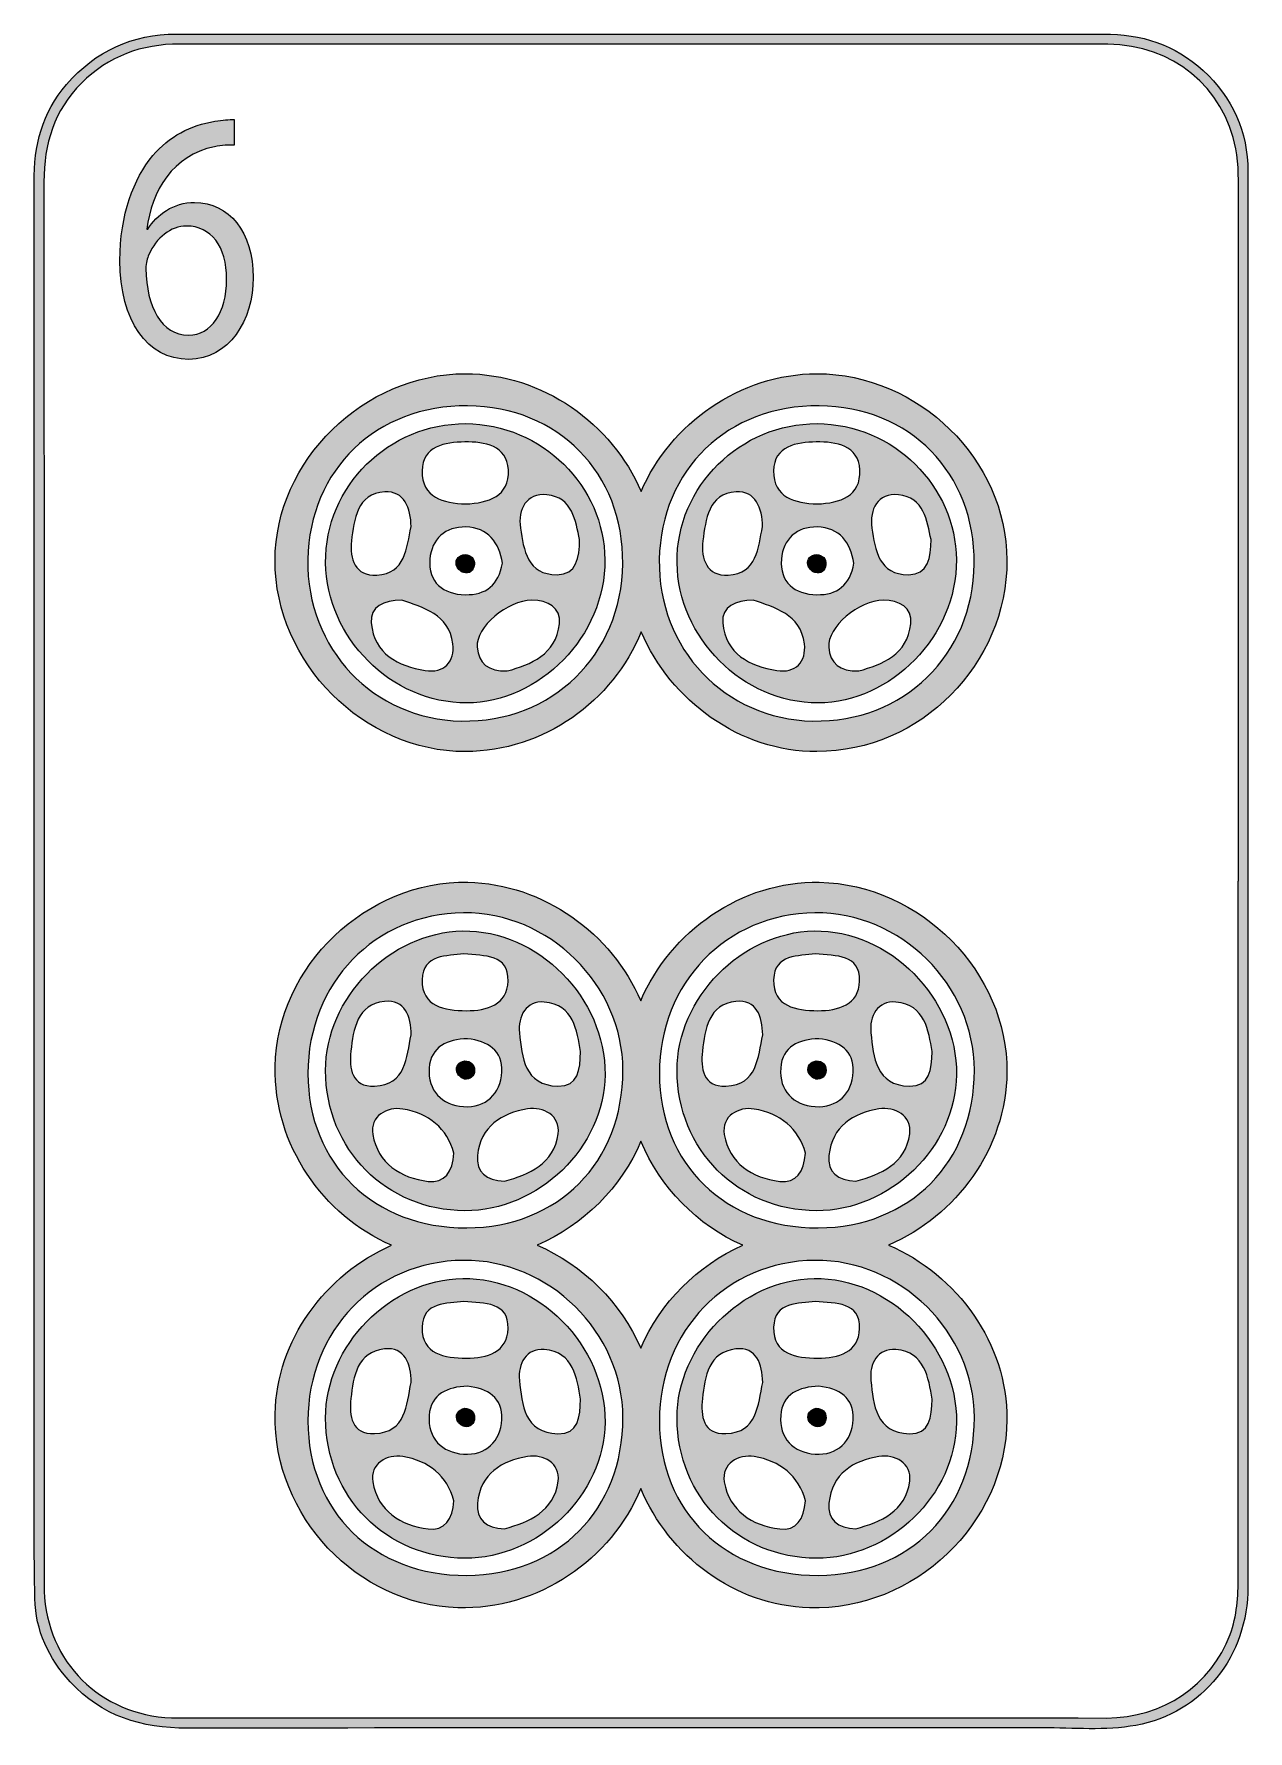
# Model space of a CAD drawing. Extents: x 2692 to 3002, y -465 to -30.
import ezdxf

# ---------------------------------------------------------------- set-up
doc = ezdxf.new("R2010")
doc.units = 0
doc.header["$MEASUREMENT"] = 0
doc.layers.add('Layer 1', color=7, linetype='Continuous', lineweight=0)

msp = doc.modelspace()

# ---------------------------------------------------------------- hatches: boundary and pattern name
at = {"layer": 'Layer 1', "true_color": 0x000000, "transparency": 33554687}
h = msp.add_hatch(color=18, dxfattribs=at)
h.dxf.hatch_style = 2
edge = h.paths.add_edge_path()
edge.add_spline(control_points=[(3000.02, -247.35), (3000.02, -247.35), (2999.97, -247.35), (2999.97, -247.35), (2999.97, -306.74), (2999.96, -366.14), (2999.98, -425.54), (2999.98, -430.55), (2999.68, -435.5), (2997.91, -440.27), (2993.11, -453.23), (2980.68, -461.67), (2966.25, -461.67), (2888.99, -461.67), (2811.72, -461.65), (2734.46, -461.64), (2731.91, -461.64), (2729.35, -461.7), (2726.8, -461.61), (2708.62, -460.96), (2694.94, -447.33), (2694.22, -429.17), (2694.18, -428.24), (2694.2, -427.32), (2694.2, -426.38), (2694.2, -307.01), (2694.22, -187.63), (2694.16, -68.25), (2694.16, -58.52), (2696.78, -49.98), (2703.78, -42.99), (2710.74, -36.06), (2719.15, -32.98), (2728.92, -32.99), (2785.88, -33.04), (2842.85, -33.01), (2899.8, -33.01), (2922.08, -33.01), (2944.36, -32.92), (2966.63, -33.05), (2983.18, -33.14), (2996.27, -43.96), (2999.38, -59.79), (3000.22, -64.03), (3000, -68.34), (3000.01, -72.63), (3000.02, -130.87), (3000.02, -189.11), (3000.02, -247.35)], knot_values=[0, 0, 0, 0, 1, 1, 1, 2, 2, 2, 3, 3, 3, 4, 4, 4, 5, 5, 5, 6, 6, 6, 7, 7, 7, 8, 8, 8, 9, 9, 9, 10, 10, 10, 11, 11, 11, 12, 12, 12, 13, 13, 13, 14, 14, 14, 15, 15, 15, 16, 16, 16, 16], degree=3, periodic=0)
edge = h.paths.add_edge_path()
edge.add_spline(control_points=[(3002.45, -299.19), (3002.45, -221.35), (3002.47, -143.49), (3002.45, -65.65), (3002.45, -55.34), (2998.5, -46.73), (2990.96, -39.73), (2983.78, -33.06), (2975.14, -30.39), (2965.49, -30.41), (2945.42, -30.45), (2925.35, -30.45), (2905.28, -30.45), (2846.22, -30.44), (2787.17, -30.42), (2728.11, -30.42), (2716.77, -30.42), (2707.39, -34.75), (2699.97, -43.31), (2693.69, -50.53), (2691.61, -59.04), (2691.63, -68.43), (2691.71, -127.96), (2691.67, -187.47), (2691.67, -246.98), (2691.67, -296.64), (2691.65, -346.3), (2691.68, -395.96), (2691.68, -407.66), (2691.61, -419.38), (2691.85, -431.09), (2692.02, -439.3), (2695.37, -446.34), (2700.89, -452.39), (2708.96, -461.25), (2719.16, -464.3), (2730.9, -464.28), (2803.87, -464.16), (2876.85, -464.25), (2949.82, -464.18), (2957.82, -464.16), (2965.88, -465.01), (2973.8, -463.55), (2990.84, -460.37), (3002.45, -445.92), (3002.46, -427.97), (3002.5, -385.05), (3002.45, -342.12), (3002.45, -299.19)], knot_values=[0, 0, 0, 0, 1, 1, 1, 2, 2, 2, 3, 3, 3, 4, 4, 4, 5, 5, 5, 6, 6, 6, 7, 7, 7, 8, 8, 8, 9, 9, 9, 10, 10, 10, 11, 11, 11, 12, 12, 12, 13, 13, 13, 14, 14, 14, 15, 15, 15, 16, 16, 16, 16], degree=3, periodic=0)
at = {"layer": 'Layer 1', "true_color": 0x831618, "transparency": 33554687}
h = msp.add_hatch(color=246, dxfattribs=at)
h.dxf.hatch_style = 2
edge = h.paths.add_edge_path()
edge.add_spline(control_points=[(2731.23, -107.51), (2724.19, -107.51), (2720.44, -100.28), (2720.29, -90.48), (2720.29, -89.02), (2720.6, -87.83), (2721.06, -86.91), (2722.89, -82.61), (2726.64, -79.59), (2730.7, -79.59), (2736.89, -79.59), (2740.95, -84.71), (2740.95, -93.23), (2740.95, -101.74), (2737.04, -107.51), (2731.23, -107.51)], knot_values=[0, 0, 0, 0, 1, 1, 1, 2, 2, 2, 3, 3, 3, 4, 4, 4, 5, 5, 5, 5], degree=3, periodic=0)
edge = h.paths.add_edge_path()
edge.add_spline(control_points=[(2732.76, -73.54), (2727.25, -73.54), (2723.12, -76.66), (2720.75, -80.41), (2720.75, -80.41), (2720.52, -80.41), (2720.52, -80.41), (2721.67, -70.61), (2727.25, -61.37), (2737.81, -59.26), (2739.72, -58.9), (2741.48, -58.8), (2742.86, -58.9), (2742.86, -58.9), (2742.86, -52.3), (2742.86, -52.3), (2741.64, -52.3), (2739.95, -52.4), (2737.96, -52.76), (2731.69, -53.68), (2726.18, -56.7), (2722.05, -61.55), (2717.15, -67.41), (2713.63, -76.66), (2713.63, -88.38), (2713.63, -103.85), (2720.6, -113.74), (2731.23, -113.74), (2741.56, -113.74), (2747.76, -103.67), (2747.76, -92.77), (2747.76, -81.14), (2741.56, -73.54), (2732.76, -73.54)], knot_values=[0, 0, 0, 0, 1, 1, 1, 2, 2, 2, 3, 3, 3, 4, 4, 4, 5, 5, 5, 6, 6, 6, 7, 7, 7, 8, 8, 8, 9, 9, 9, 10, 10, 10, 11, 11, 11, 11], degree=3, periodic=0)
at = {"layer": 'Layer 1', "true_color": 0x0f592d, "transparency": 33554687}
h = msp.add_hatch(color=118, dxfattribs=at)
h.dxf.hatch_style = 2
edge = h.paths.add_edge_path()
edge.add_spline(control_points=[(2891.02, -206.35), (2868.51, -205.91), (2851.34, -187.83), (2851.74, -164.99), (2852.15, -141.92), (2869.32, -125.4), (2892.67, -125.61), (2915.9, -125.82), (2932.63, -142.86), (2932.38, -166.06), (2932.12, -189.44), (2914.29, -206.81), (2891.02, -206.35)], knot_values=[0, 0, 0, 0, 1, 1, 1, 2, 2, 2, 3, 3, 3, 4, 4, 4, 4], degree=3, periodic=0)
edge = h.paths.add_edge_path()
edge.add_spline(control_points=[(2801.02, -206.35), (2778.51, -205.91), (2761.34, -187.83), (2761.74, -164.99), (2762.15, -141.92), (2779.32, -125.4), (2802.67, -125.61), (2825.9, -125.82), (2842.63, -142.86), (2842.38, -166.06), (2842.12, -189.44), (2824.29, -206.81), (2801.02, -206.35)], knot_values=[0, 0, 0, 0, 1, 1, 1, 2, 2, 2, 3, 3, 3, 4, 4, 4, 4], degree=3, periodic=0)
edge = h.paths.add_edge_path()
edge.add_spline(control_points=[(2892.08, -117.41), (2872.39, -117.41), (2854.55, -130.25), (2847.07, -147.57), (2839.65, -130.18), (2821.89, -117.41), (2802.08, -117.41), (2776.12, -117.41), (2753.36, -139.73), (2753.35, -165.19), (2753.33, -191.42), (2776.05, -214.25), (2802.11, -214.18), (2822.22, -214.13), (2839.81, -201.3), (2847.13, -183.51), (2854.63, -201.2), (2872.41, -214.23), (2892.11, -214.18), (2918.65, -214.12), (2940.82, -191.79), (2940.75, -165.18), (2940.69, -139.52), (2918.16, -117.41), (2892.08, -117.41)], knot_values=[0, 0, 0, 0, 1, 1, 1, 2, 2, 2, 3, 3, 3, 4, 4, 4, 5, 5, 5, 6, 6, 6, 7, 7, 7, 8, 8, 8, 8], degree=3, periodic=0)
h = msp.add_hatch(color=118, dxfattribs=at)
h.dxf.hatch_style = 2
edge = h.paths.add_edge_path()
edge.add_spline(control_points=[(2831.33, -159.9), (2831.3, -164.51), (2830.55, -168.86), (2825.55, -168.88), (2817.99, -168.91), (2816.97, -162.56), (2816.18, -156.93), (2815.5, -152.08), (2817.66, -147.91), (2822.96, -148.42), (2829.58, -149.06), (2830.28, -155.09), (2831.33, -159.9)], knot_values=[0, 0, 0, 0, 1, 1, 1, 2, 2, 2, 3, 3, 3, 4, 4, 4, 4], degree=3, periodic=0)
edge = h.paths.add_edge_path()
edge.add_spline(control_points=[(2826.16, -181.43), (2825.29, -189.38), (2818.85, -191.84), (2812.82, -193.53), (2807.9, -193.66), (2805.47, -191.61), (2805.11, -187.41), (2804.68, -182.32), (2812.84, -175.39), (2819.12, -175.42), (2823.16, -175.44), (2826.62, -177.23), (2826.16, -181.43)], knot_values=[0, 0, 0, 0, 1, 1, 1, 2, 2, 2, 3, 3, 3, 4, 4, 4, 4], degree=3, periodic=0)
edge = h.paths.add_edge_path()
edge.add_spline(control_points=[(2802.08, -174), (2796.32, -173.89), (2792.55, -170.83), (2793, -164.89), (2793.38, -159.77), (2797, -156.5), (2802.18, -156.65), (2807.85, -156.82), (2810.8, -160.59), (2811.55, -165.94), (2810.66, -171.53), (2807.29, -174.1), (2802.08, -174)], knot_values=[0, 0, 0, 0, 1, 1, 1, 2, 2, 2, 3, 3, 3, 4, 4, 4, 4], degree=3, periodic=0)
edge = h.paths.add_edge_path()
edge.add_spline(control_points=[(2791.81, -193.4), (2784.87, -192.27), (2778.71, -189.18), (2777.98, -181.23), (2777.59, -177), (2781.24, -175.45), (2785.81, -175.37), (2791.28, -177.31), (2797.87, -178.94), (2798.89, -186.56), (2799.51, -191.17), (2796.54, -194.18), (2791.81, -193.4)], knot_values=[0, 0, 0, 0, 1, 1, 1, 2, 2, 2, 3, 3, 3, 4, 4, 4, 4], degree=3, periodic=0)
edge = h.paths.add_edge_path()
edge.add_spline(control_points=[(2772.91, -160.24), (2773.61, -154.76), (2774.28, -148.11), (2781.42, -147.65), (2786.39, -147.33), (2788.1, -151.89), (2788.19, -156.57), (2787.01, -162), (2786.83, -168.57), (2779.38, -168.99), (2773.9, -169.3), (2772.34, -164.8), (2772.91, -160.24)], knot_values=[0, 0, 0, 0, 1, 1, 1, 2, 2, 2, 3, 3, 3, 4, 4, 4, 4], degree=3, periodic=0)
edge = h.paths.add_edge_path()
edge.add_spline(control_points=[(2801.92, -134.87), (2806.96, -134.81), (2812.77, -135.72), (2813.09, -142.03), (2813.43, -148.81), (2808.02, -150.53), (2802.17, -150.75), (2796.42, -150.58), (2790.93, -149.06), (2791.01, -142.29), (2791.09, -135.86), (2796.9, -134.93), (2801.92, -134.87)], knot_values=[0, 0, 0, 0, 1, 1, 1, 2, 2, 2, 3, 3, 3, 4, 4, 4, 4], degree=3, periodic=0)
edge = h.paths.add_edge_path()
edge.add_spline(control_points=[(2803.98, -130.25), (2784.28, -129.16), (2767.12, -144.55), (2766.32, -164.02), (2765.53, -183.29), (2781.37, -200.66), (2800.65, -201.68), (2819.41, -202.68), (2836.89, -186.26), (2837.77, -166.82), (2838.64, -147.85), (2823.35, -131.31), (2803.98, -130.25)], knot_values=[0, 0, 0, 0, 1, 1, 1, 2, 2, 2, 3, 3, 3, 4, 4, 4, 4], degree=3, periodic=0)
h = msp.add_hatch(color=118, dxfattribs=at)
h.dxf.hatch_style = 2
edge = h.paths.add_edge_path()
edge.add_spline(control_points=[(2915.55, -168.88), (2907.99, -168.91), (2906.97, -162.56), (2906.18, -156.93), (2905.5, -152.08), (2907.66, -147.91), (2912.96, -148.42), (2919.58, -149.06), (2920.28, -155.09), (2921.33, -159.9), (2921.3, -164.51), (2920.55, -168.86), (2915.55, -168.88)], knot_values=[0, 0, 0, 0, 1, 1, 1, 2, 2, 2, 3, 3, 3, 4, 4, 4, 4], degree=3, periodic=0)
edge = h.paths.add_edge_path()
edge.add_spline(control_points=[(2916.16, -181.43), (2915.29, -189.38), (2908.85, -191.84), (2902.82, -193.53), (2897.9, -193.66), (2895.47, -191.61), (2895.11, -187.41), (2894.68, -182.32), (2902.84, -175.39), (2909.12, -175.42), (2913.16, -175.44), (2916.62, -177.23), (2916.16, -181.43)], knot_values=[0, 0, 0, 0, 1, 1, 1, 2, 2, 2, 3, 3, 3, 4, 4, 4, 4], degree=3, periodic=0)
edge = h.paths.add_edge_path()
edge.add_spline(control_points=[(2892.08, -174), (2886.32, -173.89), (2882.55, -170.83), (2883, -164.89), (2883.38, -159.77), (2887, -156.5), (2892.18, -156.65), (2897.85, -156.82), (2900.8, -160.59), (2901.55, -165.94), (2900.66, -171.53), (2897.29, -174.1), (2892.08, -174)], knot_values=[0, 0, 0, 0, 1, 1, 1, 2, 2, 2, 3, 3, 3, 4, 4, 4, 4], degree=3, periodic=0)
edge = h.paths.add_edge_path()
edge.add_spline(control_points=[(2881.81, -193.4), (2874.87, -192.27), (2868.71, -189.18), (2867.98, -181.23), (2867.59, -177), (2871.24, -175.45), (2875.81, -175.37), (2881.28, -177.31), (2887.87, -178.94), (2888.89, -186.56), (2889.51, -191.17), (2886.54, -194.18), (2881.81, -193.4)], knot_values=[0, 0, 0, 0, 1, 1, 1, 2, 2, 2, 3, 3, 3, 4, 4, 4, 4], degree=3, periodic=0)
edge = h.paths.add_edge_path()
edge.add_spline(control_points=[(2862.91, -160.24), (2863.61, -154.76), (2864.28, -148.11), (2871.42, -147.65), (2876.39, -147.33), (2878.1, -151.89), (2878.19, -156.57), (2877.01, -162), (2876.83, -168.57), (2869.38, -168.99), (2863.9, -169.3), (2862.34, -164.8), (2862.91, -160.24)], knot_values=[0, 0, 0, 0, 1, 1, 1, 2, 2, 2, 3, 3, 3, 4, 4, 4, 4], degree=3, periodic=0)
edge = h.paths.add_edge_path()
edge.add_spline(control_points=[(2891.92, -134.87), (2896.96, -134.81), (2902.77, -135.72), (2903.09, -142.03), (2903.43, -148.81), (2898.02, -150.53), (2892.17, -150.75), (2886.42, -150.58), (2880.93, -149.06), (2881.01, -142.29), (2881.09, -135.86), (2886.9, -134.93), (2891.92, -134.87)], knot_values=[0, 0, 0, 0, 1, 1, 1, 2, 2, 2, 3, 3, 3, 4, 4, 4, 4], degree=3, periodic=0)
edge = h.paths.add_edge_path()
edge.add_spline(control_points=[(2893.98, -130.25), (2874.28, -129.16), (2857.12, -144.55), (2856.32, -164.02), (2855.53, -183.29), (2871.37, -200.66), (2890.65, -201.68), (2909.41, -202.68), (2926.89, -186.26), (2927.77, -166.82), (2928.64, -147.85), (2913.35, -131.31), (2893.98, -130.25)], knot_values=[0, 0, 0, 0, 1, 1, 1, 2, 2, 2, 3, 3, 3, 4, 4, 4, 4], degree=3, periodic=0)
h = msp.add_hatch(color=118, dxfattribs=at)
h.dxf.hatch_style = 2
edge = h.paths.add_edge_path()
edge.add_spline(control_points=[(2802.02, -163.68), (2800.49, -163.9), (2799.47, -164.8), (2799.74, -166.31), (2799.89, -167.1), (2800.82, -168.12), (2801.6, -168.34), (2803.1, -168.76), (2804.24, -167.81), (2804.38, -166.28), (2804.53, -164.76), (2803.55, -163.88), (2802.02, -163.68)], knot_values=[0, 0, 0, 0, 1, 1, 1, 2, 2, 2, 3, 3, 3, 4, 4, 4, 4], degree=3, periodic=0)
h = msp.add_hatch(color=118, dxfattribs=at)
h.dxf.hatch_style = 2
edge = h.paths.add_edge_path()
edge.add_spline(control_points=[(2892.02, -163.68), (2890.49, -163.9), (2889.47, -164.8), (2889.74, -166.31), (2889.89, -167.1), (2890.82, -168.12), (2891.6, -168.34), (2893.1, -168.76), (2894.24, -167.81), (2894.38, -166.28), (2894.53, -164.76), (2893.55, -163.88), (2892.02, -163.68)], knot_values=[0, 0, 0, 0, 1, 1, 1, 2, 2, 2, 3, 3, 3, 4, 4, 4, 4], degree=3, periodic=0)
at = {"layer": 'Layer 1', "true_color": 0x831618, "transparency": 33554687}
h = msp.add_hatch(color=246, dxfattribs=at)
h.dxf.hatch_style = 2
edge = h.paths.add_edge_path()
edge.add_spline(control_points=[(2892.43, -425.15), (2868.68, -425.27), (2851.77, -408.82), (2851.77, -385.6), (2851.77, -362.43), (2868.91, -344.72), (2891.59, -344.47), (2913.49, -344.23), (2932.38, -362.87), (2932.42, -384.75), (2932.45, -408.32), (2915.9, -425.04), (2892.43, -425.15)], knot_values=[0, 0, 0, 0, 1, 1, 1, 2, 2, 2, 3, 3, 3, 4, 4, 4, 4], degree=3, periodic=0)
edge = h.paths.add_edge_path()
edge.add_spline(control_points=[(2802.43, -425.15), (2778.68, -425.27), (2761.77, -408.82), (2761.77, -385.6), (2761.77, -362.43), (2778.91, -344.72), (2801.59, -344.47), (2823.49, -344.23), (2842.38, -362.87), (2842.42, -384.75), (2842.45, -408.32), (2825.9, -425.04), (2802.43, -425.15)], knot_values=[0, 0, 0, 0, 1, 1, 1, 2, 2, 2, 3, 3, 3, 4, 4, 4, 4], degree=3, periodic=0)
edge = h.paths.add_edge_path()
edge.add_spline(control_points=[(2761.77, -296.6), (2761.77, -273.43), (2778.91, -255.72), (2801.59, -255.47), (2823.49, -255.23), (2842.38, -273.87), (2842.42, -295.75), (2842.45, -319.32), (2825.9, -336.04), (2802.43, -336.15), (2778.68, -336.27), (2761.77, -319.82), (2761.77, -296.6)], knot_values=[0, 0, 0, 0, 1, 1, 1, 2, 2, 2, 3, 3, 3, 4, 4, 4, 4], degree=3, periodic=0)
edge = h.paths.add_edge_path()
edge.add_spline(control_points=[(2873.17, -340.61), (2861.52, -345.72), (2851.94, -355.32), (2847, -366.98), (2841.96, -355.31), (2832.26, -345.65), (2820.44, -340.55), (2832.33, -335.46), (2842.02, -325.8), (2847.03, -313.93), (2851.96, -325.8), (2861.46, -335.53), (2873.17, -340.61)], knot_values=[0, 0, 0, 0, 1, 1, 1, 2, 2, 2, 3, 3, 3, 4, 4, 4, 4], degree=3, periodic=0)
edge = h.paths.add_edge_path()
edge.add_spline(control_points=[(2891.59, -255.47), (2913.49, -255.23), (2932.38, -273.87), (2932.42, -295.75), (2932.45, -319.32), (2915.9, -336.04), (2892.43, -336.15), (2868.68, -336.27), (2851.77, -319.82), (2851.77, -296.6), (2851.77, -273.43), (2868.91, -255.72), (2891.59, -255.47)], knot_values=[0, 0, 0, 0, 1, 1, 1, 2, 2, 2, 3, 3, 3, 4, 4, 4, 4], degree=3, periodic=0)
edge = h.paths.add_edge_path()
edge.add_spline(control_points=[(2910.44, -340.55), (2927.84, -333.1), (2940.55, -315.86), (2940.75, -296.24), (2941.01, -270.78), (2918.63, -248.15), (2892.71, -247.64), (2872.76, -247.25), (2854.52, -260.24), (2847, -277.98), (2839.6, -260.85), (2822.15, -248.02), (2802.71, -247.64), (2776.83, -247.13), (2753.82, -269.13), (2753.36, -294.81), (2753, -314.91), (2765.59, -332.98), (2783.17, -340.61), (2766.26, -348.02), (2753.7, -364.91), (2753.36, -383.81), (2752.89, -409.96), (2774.34, -432.7), (2800.18, -433.45), (2820.82, -434.05), (2839.38, -421.06), (2847.03, -402.93), (2854.18, -420.17), (2870.97, -432.89), (2890.18, -433.45), (2917.09, -434.23), (2940.47, -411.93), (2940.75, -385.24), (2940.94, -365.87), (2928.04, -348.15), (2910.44, -340.55)], knot_values=[0, 0, 0, 0, 1, 1, 1, 2, 2, 2, 3, 3, 3, 4, 4, 4, 5, 5, 5, 6, 6, 6, 7, 7, 7, 8, 8, 8, 9, 9, 9, 10, 10, 10, 11, 11, 11, 12, 12, 12, 12], degree=3, periodic=0)
h = msp.add_hatch(color=246, dxfattribs=at)
h.dxf.hatch_style = 2
edge = h.paths.add_edge_path()
edge.add_spline(control_points=[(2825.85, -312.06), (2824.84, -319.77), (2818.4, -322.46), (2812.09, -324.2), (2807.37, -324.07), (2804.78, -321.8), (2805.18, -317.62), (2805.9, -310.12), (2811.44, -306.76), (2817.99, -305.69), (2822.04, -305.04), (2826.47, -307.37), (2825.85, -312.06)], knot_values=[0, 0, 0, 0, 1, 1, 1, 2, 2, 2, 3, 3, 3, 4, 4, 4, 4], degree=3, periodic=0)
edge = h.paths.add_edge_path()
edge.add_spline(control_points=[(2801.61, -305.09), (2796.08, -304.71), (2792.39, -300.99), (2792.82, -295.21), (2793.22, -289.65), (2797.52, -287.87), (2802.61, -287.71), (2807.78, -288.26), (2811.71, -290.67), (2811.41, -296.22), (2811.1, -301.85), (2807.3, -305.48), (2801.61, -305.09)], knot_values=[0, 0, 0, 0, 1, 1, 1, 2, 2, 2, 3, 3, 3, 4, 4, 4, 4], degree=3, periodic=0)
edge = h.paths.add_edge_path()
edge.add_spline(control_points=[(2792.58, -324.26), (2785.48, -323.36), (2779.64, -319.63), (2778.39, -312.22), (2777.59, -307.51), (2782.03, -305.05), (2786.06, -305.71), (2792.61, -306.79), (2797.5, -310.68), (2799.14, -317.02), (2798.88, -321.82), (2796.73, -324.78), (2792.58, -324.26)], knot_values=[0, 0, 0, 0, 1, 1, 1, 2, 2, 2, 3, 3, 3, 4, 4, 4, 4], degree=3, periodic=0)
edge = h.paths.add_edge_path()
edge.add_spline(control_points=[(2772.77, -290.88), (2773.37, -285.23), (2774.38, -278.91), (2781.35, -278.15), (2786.63, -277.58), (2788.16, -282.04), (2788.21, -286.71), (2786.96, -292.52), (2786.95, -299.5), (2778.8, -299.84), (2772.92, -300.09), (2772.3, -295.28), (2772.77, -290.88)], knot_values=[0, 0, 0, 0, 1, 1, 1, 2, 2, 2, 3, 3, 3, 4, 4, 4, 4], degree=3, periodic=0)
edge = h.paths.add_edge_path()
edge.add_spline(control_points=[(2801.69, -265.98), (2807.06, -266.51), (2813.19, -266.05), (2813.02, -272.95), (2812.86, -279), (2807.63, -280.56), (2802.32, -280.53), (2796.77, -280.51), (2790.86, -279.51), (2791.02, -272.62), (2791.18, -265.92), (2797.46, -266.6), (2801.69, -265.98)], knot_values=[0, 0, 0, 0, 1, 1, 1, 2, 2, 2, 3, 3, 3, 4, 4, 4, 4], degree=3, periodic=0)
edge = h.paths.add_edge_path()
edge.add_spline(control_points=[(2822.29, -278.31), (2829.89, -279), (2830.63, -285.61), (2831.59, -291.02), (2831.45, -295.64), (2831, -300.02), (2825.79, -299.87), (2817.11, -299.62), (2816.59, -292.46), (2815.92, -286.22), (2815.46, -281.96), (2817.7, -277.89), (2822.29, -278.31)], knot_values=[0, 0, 0, 0, 1, 1, 1, 2, 2, 2, 3, 3, 3, 4, 4, 4, 4], degree=3, periodic=0)
edge = h.paths.add_edge_path()
edge.add_spline(control_points=[(2837.85, -296.95), (2838.04, -277.34), (2820.64, -259.75), (2801.39, -260.11), (2782.74, -260.46), (2766.26, -277.25), (2766.28, -295.87), (2766.3, -316.03), (2781.88, -331.71), (2801.94, -331.76), (2820.84, -331.81), (2837.66, -315.5), (2837.85, -296.95)], knot_values=[0, 0, 0, 0, 1, 1, 1, 2, 2, 2, 3, 3, 3, 4, 4, 4, 4], degree=3, periodic=0)
h = msp.add_hatch(color=246, dxfattribs=at)
h.dxf.hatch_style = 2
edge = h.paths.add_edge_path()
edge.add_spline(control_points=[(2862.77, -290.88), (2863.37, -285.23), (2864.38, -278.91), (2871.35, -278.15), (2876.63, -277.58), (2878.16, -282.04), (2878.21, -286.71), (2876.96, -292.52), (2876.95, -299.5), (2868.8, -299.84), (2862.92, -300.09), (2862.3, -295.28), (2862.77, -290.88)], knot_values=[0, 0, 0, 0, 1, 1, 1, 2, 2, 2, 3, 3, 3, 4, 4, 4, 4], degree=3, periodic=0)
edge = h.paths.add_edge_path()
edge.add_spline(control_points=[(2891.69, -265.98), (2897.06, -266.51), (2903.19, -266.05), (2903.02, -272.95), (2902.86, -279), (2897.63, -280.56), (2892.32, -280.53), (2886.77, -280.51), (2880.86, -279.51), (2881.02, -272.62), (2881.18, -265.92), (2887.46, -266.6), (2891.69, -265.98)], knot_values=[0, 0, 0, 0, 1, 1, 1, 2, 2, 2, 3, 3, 3, 4, 4, 4, 4], degree=3, periodic=0)
edge = h.paths.add_edge_path()
edge.add_spline(control_points=[(2912.29, -278.31), (2919.89, -279), (2920.63, -285.61), (2921.59, -291.02), (2921.45, -295.64), (2921, -300.02), (2915.79, -299.87), (2907.11, -299.62), (2906.59, -292.46), (2905.92, -286.22), (2905.46, -281.96), (2907.7, -277.89), (2912.29, -278.31)], knot_values=[0, 0, 0, 0, 1, 1, 1, 2, 2, 2, 3, 3, 3, 4, 4, 4, 4], degree=3, periodic=0)
edge = h.paths.add_edge_path()
edge.add_spline(control_points=[(2915.85, -312.06), (2914.84, -319.77), (2908.4, -322.46), (2902.09, -324.2), (2897.37, -324.07), (2894.78, -321.8), (2895.18, -317.62), (2895.9, -310.12), (2901.44, -306.76), (2907.99, -305.69), (2912.04, -305.04), (2916.47, -307.37), (2915.85, -312.06)], knot_values=[0, 0, 0, 0, 1, 1, 1, 2, 2, 2, 3, 3, 3, 4, 4, 4, 4], degree=3, periodic=0)
edge = h.paths.add_edge_path()
edge.add_spline(control_points=[(2891.61, -305.09), (2886.08, -304.71), (2882.39, -300.99), (2882.82, -295.21), (2883.22, -289.65), (2887.52, -287.87), (2892.61, -287.71), (2897.78, -288.26), (2901.71, -290.67), (2901.41, -296.22), (2901.1, -301.85), (2897.3, -305.48), (2891.61, -305.09)], knot_values=[0, 0, 0, 0, 1, 1, 1, 2, 2, 2, 3, 3, 3, 4, 4, 4, 4], degree=3, periodic=0)
edge = h.paths.add_edge_path()
edge.add_spline(control_points=[(2882.58, -324.26), (2875.48, -323.36), (2869.64, -319.63), (2868.39, -312.22), (2867.59, -307.51), (2872.03, -305.05), (2876.06, -305.71), (2882.61, -306.79), (2887.5, -310.68), (2889.14, -317.02), (2888.88, -321.82), (2886.73, -324.78), (2882.58, -324.26)], knot_values=[0, 0, 0, 0, 1, 1, 1, 2, 2, 2, 3, 3, 3, 4, 4, 4, 4], degree=3, periodic=0)
edge = h.paths.add_edge_path()
edge.add_spline(control_points=[(2891.94, -331.76), (2910.84, -331.81), (2927.66, -315.5), (2927.85, -296.95), (2928.04, -277.34), (2910.64, -259.75), (2891.39, -260.11), (2872.74, -260.46), (2856.26, -277.25), (2856.28, -295.87), (2856.3, -316.03), (2871.88, -331.71), (2891.94, -331.76)], knot_values=[0, 0, 0, 0, 1, 1, 1, 2, 2, 2, 3, 3, 3, 4, 4, 4, 4], degree=3, periodic=0)
h = msp.add_hatch(color=246, dxfattribs=at)
h.dxf.hatch_style = 2
edge = h.paths.add_edge_path()
edge.add_spline(control_points=[(2801.93, -293.36), (2800.4, -293.68), (2799.5, -294.7), (2799.86, -296.16), (2800.05, -296.93), (2801.06, -297.88), (2801.83, -298.03), (2803.33, -298.32), (2804.4, -297.32), (2804.44, -295.8), (2804.47, -294.28), (2803.48, -293.45), (2801.93, -293.36)], knot_values=[0, 0, 0, 0, 1, 1, 1, 2, 2, 2, 3, 3, 3, 4, 4, 4, 4], degree=3, periodic=0)
h = msp.add_hatch(color=246, dxfattribs=at)
h.dxf.hatch_style = 2
edge = h.paths.add_edge_path()
edge.add_spline(control_points=[(2891.93, -293.36), (2890.4, -293.68), (2889.5, -294.7), (2889.86, -296.16), (2890.05, -296.93), (2891.06, -297.88), (2891.83, -298.03), (2893.33, -298.32), (2894.4, -297.32), (2894.44, -295.8), (2894.47, -294.28), (2893.48, -293.45), (2891.93, -293.36)], knot_values=[0, 0, 0, 0, 1, 1, 1, 2, 2, 2, 3, 3, 3, 4, 4, 4, 4], degree=3, periodic=0)
h = msp.add_hatch(color=246, dxfattribs=at)
h.dxf.hatch_style = 2
edge = h.paths.add_edge_path()
edge.add_spline(control_points=[(2831.59, -380.02), (2831.45, -384.64), (2831, -389.02), (2825.79, -388.87), (2817.11, -388.62), (2816.59, -381.46), (2815.92, -375.22), (2815.46, -370.96), (2817.7, -366.89), (2822.29, -367.31), (2829.89, -368), (2830.63, -374.61), (2831.59, -380.02)], knot_values=[0, 0, 0, 0, 1, 1, 1, 2, 2, 2, 3, 3, 3, 4, 4, 4, 4], degree=3, periodic=0)
edge = h.paths.add_edge_path()
edge.add_spline(control_points=[(2825.85, -401.06), (2824.84, -408.77), (2818.4, -411.46), (2812.09, -413.2), (2807.37, -413.07), (2804.78, -410.8), (2805.18, -406.62), (2805.9, -399.12), (2811.44, -395.76), (2817.99, -394.69), (2822.04, -394.04), (2826.47, -396.37), (2825.85, -401.06)], knot_values=[0, 0, 0, 0, 1, 1, 1, 2, 2, 2, 3, 3, 3, 4, 4, 4, 4], degree=3, periodic=0)
edge = h.paths.add_edge_path()
edge.add_spline(control_points=[(2801.61, -394.09), (2796.08, -393.71), (2792.39, -389.99), (2792.82, -384.21), (2793.22, -378.65), (2797.52, -376.87), (2802.61, -376.71), (2807.78, -377.26), (2811.71, -379.67), (2811.41, -385.22), (2811.1, -390.85), (2807.3, -394.48), (2801.61, -394.09)], knot_values=[0, 0, 0, 0, 1, 1, 1, 2, 2, 2, 3, 3, 3, 4, 4, 4, 4], degree=3, periodic=0)
edge = h.paths.add_edge_path()
edge.add_spline(control_points=[(2792.58, -413.26), (2785.48, -412.36), (2779.64, -408.63), (2778.39, -401.22), (2777.59, -396.51), (2782.03, -394.05), (2786.06, -394.71), (2792.61, -395.79), (2797.5, -399.68), (2799.14, -406.02), (2798.88, -410.82), (2796.73, -413.78), (2792.58, -413.26)], knot_values=[0, 0, 0, 0, 1, 1, 1, 2, 2, 2, 3, 3, 3, 4, 4, 4, 4], degree=3, periodic=0)
edge = h.paths.add_edge_path()
edge.add_spline(control_points=[(2772.77, -379.88), (2773.37, -374.23), (2774.38, -367.91), (2781.35, -367.15), (2786.63, -366.58), (2788.16, -371.04), (2788.21, -375.71), (2786.96, -381.52), (2786.95, -388.5), (2778.8, -388.84), (2772.92, -389.09), (2772.3, -384.28), (2772.77, -379.88)], knot_values=[0, 0, 0, 0, 1, 1, 1, 2, 2, 2, 3, 3, 3, 4, 4, 4, 4], degree=3, periodic=0)
edge = h.paths.add_edge_path()
edge.add_spline(control_points=[(2801.69, -354.98), (2807.06, -355.51), (2813.19, -355.05), (2813.02, -361.95), (2812.86, -368), (2807.63, -369.56), (2802.32, -369.53), (2796.77, -369.51), (2790.86, -368.51), (2791.02, -361.62), (2791.18, -354.92), (2797.46, -355.6), (2801.69, -354.98)], knot_values=[0, 0, 0, 0, 1, 1, 1, 2, 2, 2, 3, 3, 3, 4, 4, 4, 4], degree=3, periodic=0)
edge = h.paths.add_edge_path()
edge.add_spline(control_points=[(2801.39, -349.11), (2782.74, -349.46), (2766.26, -366.25), (2766.28, -384.87), (2766.3, -405.03), (2781.88, -420.71), (2801.94, -420.76), (2820.84, -420.81), (2837.66, -404.5), (2837.85, -385.95), (2838.04, -366.34), (2820.64, -348.75), (2801.39, -349.11)], knot_values=[0, 0, 0, 0, 1, 1, 1, 2, 2, 2, 3, 3, 3, 4, 4, 4, 4], degree=3, periodic=0)
h = msp.add_hatch(color=246, dxfattribs=at)
h.dxf.hatch_style = 2
edge = h.paths.add_edge_path()
edge.add_spline(control_points=[(2921.59, -380.02), (2921.45, -384.64), (2921, -389.02), (2915.79, -388.87), (2907.11, -388.62), (2906.59, -381.46), (2905.92, -375.22), (2905.46, -370.96), (2907.7, -366.89), (2912.29, -367.31), (2919.89, -368), (2920.63, -374.61), (2921.59, -380.02)], knot_values=[0, 0, 0, 0, 1, 1, 1, 2, 2, 2, 3, 3, 3, 4, 4, 4, 4], degree=3, periodic=0)
edge = h.paths.add_edge_path()
edge.add_spline(control_points=[(2915.85, -401.06), (2914.84, -408.77), (2908.4, -411.46), (2902.09, -413.2), (2897.37, -413.07), (2894.78, -410.8), (2895.18, -406.62), (2895.9, -399.12), (2901.44, -395.76), (2907.99, -394.69), (2912.04, -394.04), (2916.47, -396.37), (2915.85, -401.06)], knot_values=[0, 0, 0, 0, 1, 1, 1, 2, 2, 2, 3, 3, 3, 4, 4, 4, 4], degree=3, periodic=0)
edge = h.paths.add_edge_path()
edge.add_spline(control_points=[(2891.61, -394.09), (2886.08, -393.71), (2882.39, -389.99), (2882.82, -384.21), (2883.22, -378.65), (2887.52, -376.87), (2892.61, -376.71), (2897.78, -377.26), (2901.71, -379.67), (2901.41, -385.22), (2901.1, -390.85), (2897.3, -394.48), (2891.61, -394.09)], knot_values=[0, 0, 0, 0, 1, 1, 1, 2, 2, 2, 3, 3, 3, 4, 4, 4, 4], degree=3, periodic=0)
edge = h.paths.add_edge_path()
edge.add_spline(control_points=[(2882.58, -413.26), (2875.48, -412.36), (2869.64, -408.63), (2868.39, -401.22), (2867.59, -396.51), (2872.03, -394.05), (2876.06, -394.71), (2882.61, -395.79), (2887.5, -399.68), (2889.14, -406.02), (2888.88, -410.82), (2886.73, -413.78), (2882.58, -413.26)], knot_values=[0, 0, 0, 0, 1, 1, 1, 2, 2, 2, 3, 3, 3, 4, 4, 4, 4], degree=3, periodic=0)
edge = h.paths.add_edge_path()
edge.add_spline(control_points=[(2862.77, -379.88), (2863.37, -374.23), (2864.38, -367.91), (2871.35, -367.15), (2876.63, -366.58), (2878.16, -371.04), (2878.21, -375.71), (2876.96, -381.52), (2876.95, -388.5), (2868.8, -388.84), (2862.92, -389.09), (2862.3, -384.28), (2862.77, -379.88)], knot_values=[0, 0, 0, 0, 1, 1, 1, 2, 2, 2, 3, 3, 3, 4, 4, 4, 4], degree=3, periodic=0)
edge = h.paths.add_edge_path()
edge.add_spline(control_points=[(2891.69, -354.98), (2897.06, -355.51), (2903.19, -355.05), (2903.02, -361.95), (2902.86, -368), (2897.63, -369.56), (2892.32, -369.53), (2886.77, -369.51), (2880.86, -368.51), (2881.02, -361.62), (2881.18, -354.92), (2887.46, -355.6), (2891.69, -354.98)], knot_values=[0, 0, 0, 0, 1, 1, 1, 2, 2, 2, 3, 3, 3, 4, 4, 4, 4], degree=3, periodic=0)
edge = h.paths.add_edge_path()
edge.add_spline(control_points=[(2891.39, -349.11), (2872.74, -349.46), (2856.26, -366.25), (2856.28, -384.87), (2856.3, -405.03), (2871.88, -420.71), (2891.94, -420.76), (2910.84, -420.81), (2927.66, -404.5), (2927.85, -385.95), (2928.04, -366.34), (2910.64, -348.75), (2891.39, -349.11)], knot_values=[0, 0, 0, 0, 1, 1, 1, 2, 2, 2, 3, 3, 3, 4, 4, 4, 4], degree=3, periodic=0)
h = msp.add_hatch(color=246, dxfattribs=at)
h.dxf.hatch_style = 2
edge = h.paths.add_edge_path()
edge.add_spline(control_points=[(2801.93, -382.36), (2800.4, -382.68), (2799.5, -383.7), (2799.86, -385.16), (2800.05, -385.93), (2801.06, -386.88), (2801.83, -387.03), (2803.33, -387.32), (2804.4, -386.32), (2804.44, -384.8), (2804.47, -383.28), (2803.48, -382.45), (2801.93, -382.36)], knot_values=[0, 0, 0, 0, 1, 1, 1, 2, 2, 2, 3, 3, 3, 4, 4, 4, 4], degree=3, periodic=0)
h = msp.add_hatch(color=246, dxfattribs=at)
h.dxf.hatch_style = 2
edge = h.paths.add_edge_path()
edge.add_spline(control_points=[(2891.93, -382.36), (2890.4, -382.68), (2889.5, -383.7), (2889.86, -385.16), (2890.05, -385.93), (2891.06, -386.88), (2891.83, -387.03), (2893.33, -387.32), (2894.4, -386.32), (2894.44, -384.8), (2894.47, -383.28), (2893.48, -382.45), (2891.93, -382.36)], knot_values=[0, 0, 0, 0, 1, 1, 1, 2, 2, 2, 3, 3, 3, 4, 4, 4, 4], degree=3, periodic=0)

# ---------------------------------------------------------------- linework, layer by layer
at = {"layer": 'Layer 1'}
for points, knots in [([(3002.45, -299.19), (3002.45, -221.35), (3002.47, -143.49), (3002.45, -65.65), (3002.45, -55.34), (2998.5, -46.73), (2990.96, -39.73), (2983.78, -33.06), (2975.14, -30.39), (2965.49, -30.41), (2945.42, -30.45), (2925.35, -30.45), (2905.28, -30.45), (2846.22, -30.44), (2787.17, -30.42), (2728.11, -30.42), (2716.77, -30.42), (2707.39, -34.75), (2699.97, -43.31), (2693.69, -50.53), (2691.61, -59.04), (2691.63, -68.43), (2691.71, -127.96), (2691.67, -187.47), (2691.67, -246.98), (2691.67, -296.64), (2691.65, -346.3), (2691.68, -395.96), (2691.68, -407.66), (2691.61, -419.38), (2691.85, -431.09), (2692.02, -439.3), (2695.37, -446.34), (2700.89, -452.39), (2708.96, -461.25), (2719.16, -464.3), (2730.9, -464.28), (2803.87, -464.16), (2876.85, -464.25), (2949.82, -464.18), (2957.82, -464.16), (2965.88, -465.01), (2973.8, -463.55), (2990.84, -460.37), (3002.45, -445.92), (3002.46, -427.97), (3002.5, -385.05), (3002.45, -342.12), (3002.45, -299.19)], [0, 0, 0, 0, 1, 1, 1, 2, 2, 2, 3, 3, 3, 4, 4, 4, 5, 5, 5, 6, 6, 6, 7, 7, 7, 8, 8, 8, 9, 9, 9, 10, 10, 10, 11, 11, 11, 12, 12, 12, 13, 13, 13, 14, 14, 14, 15, 15, 15, 16, 16, 16, 16]), ([(3000.02, -247.35), (3000.02, -247.35), (2999.97, -247.35), (2999.97, -247.35), (2999.97, -306.74), (2999.96, -366.14), (2999.98, -425.54), (2999.98, -430.55), (2999.68, -435.5), (2997.91, -440.27), (2993.11, -453.23), (2980.68, -461.67), (2966.25, -461.67), (2888.99, -461.67), (2811.72, -461.65), (2734.46, -461.64), (2731.91, -461.64), (2729.35, -461.7), (2726.8, -461.61), (2708.62, -460.96), (2694.94, -447.33), (2694.22, -429.17), (2694.18, -428.24), (2694.2, -427.32), (2694.2, -426.38), (2694.2, -307.01), (2694.22, -187.63), (2694.16, -68.25), (2694.16, -58.52), (2696.78, -49.98), (2703.78, -42.99), (2710.74, -36.06), (2719.15, -32.98), (2728.92, -32.99), (2785.88, -33.04), (2842.85, -33.01), (2899.8, -33.01), (2922.08, -33.01), (2944.36, -32.92), (2966.63, -33.05), (2983.18, -33.14), (2996.27, -43.96), (2999.38, -59.79), (3000.22, -64.03), (3000, -68.34), (3000.01, -72.63), (3000.02, -130.87), (3000.02, -189.11), (3000.02, -247.35)], [0, 0, 0, 0, 1, 1, 1, 2, 2, 2, 3, 3, 3, 4, 4, 4, 5, 5, 5, 6, 6, 6, 7, 7, 7, 8, 8, 8, 9, 9, 9, 10, 10, 10, 11, 11, 11, 12, 12, 12, 13, 13, 13, 14, 14, 14, 15, 15, 15, 16, 16, 16, 16]), ([(3000.02, -247.35), (3000.02, -247.35), (2999.97, -247.35), (2999.97, -247.35), (2999.97, -306.74), (2999.96, -366.14), (2999.98, -425.54), (2999.98, -430.55), (2999.68, -435.5), (2997.91, -440.27), (2993.11, -453.23), (2980.68, -461.67), (2966.25, -461.67), (2888.99, -461.67), (2811.72, -461.65), (2734.46, -461.64), (2731.91, -461.64), (2729.35, -461.7), (2726.8, -461.61), (2708.62, -460.96), (2694.94, -447.33), (2694.22, -429.17), (2694.18, -428.24), (2694.2, -427.32), (2694.2, -426.38), (2694.2, -307.01), (2694.22, -187.63), (2694.16, -68.25), (2694.16, -58.52), (2696.78, -49.98), (2703.78, -42.99), (2710.74, -36.06), (2719.15, -32.98), (2728.92, -32.99), (2785.88, -33.04), (2842.85, -33.01), (2899.8, -33.01), (2922.08, -33.01), (2944.36, -32.92), (2966.63, -33.05), (2983.18, -33.14), (2996.27, -43.96), (2999.38, -59.79), (3000.22, -64.03), (3000, -68.34), (3000.01, -72.63), (3000.02, -130.87), (3000.02, -189.11), (3000.02, -247.35)], [0, 0, 0, 0, 1, 1, 1, 2, 2, 2, 3, 3, 3, 4, 4, 4, 5, 5, 5, 6, 6, 6, 7, 7, 7, 8, 8, 8, 9, 9, 9, 10, 10, 10, 11, 11, 11, 12, 12, 12, 13, 13, 13, 14, 14, 14, 15, 15, 15, 16, 16, 16, 16]), ([(2732.76, -73.54), (2727.25, -73.54), (2723.12, -76.66), (2720.75, -80.41), (2720.75, -80.41), (2720.52, -80.41), (2720.52, -80.41), (2721.67, -70.61), (2727.25, -61.37), (2737.81, -59.26), (2739.72, -58.9), (2741.48, -58.8), (2742.86, -58.9), (2742.86, -58.9), (2742.86, -52.3), (2742.86, -52.3), (2741.64, -52.3), (2739.95, -52.4), (2737.96, -52.76), (2731.69, -53.68), (2726.18, -56.7), (2722.05, -61.55), (2717.15, -67.41), (2713.63, -76.66), (2713.63, -88.38), (2713.63, -103.85), (2720.6, -113.74), (2731.23, -113.74), (2741.56, -113.74), (2747.76, -103.67), (2747.76, -92.77), (2747.76, -81.14), (2741.56, -73.54), (2732.76, -73.54)], [0, 0, 0, 0, 1, 1, 1, 2, 2, 2, 3, 3, 3, 4, 4, 4, 5, 5, 5, 6, 6, 6, 7, 7, 7, 8, 8, 8, 9, 9, 9, 10, 10, 10, 11, 11, 11, 11]), ([(2731.23, -107.51), (2724.19, -107.51), (2720.44, -100.28), (2720.29, -90.48), (2720.29, -89.02), (2720.6, -87.83), (2721.06, -86.91), (2722.89, -82.61), (2726.64, -79.59), (2730.7, -79.59), (2736.89, -79.59), (2740.95, -84.71), (2740.95, -93.23), (2740.95, -101.74), (2737.04, -107.51), (2731.23, -107.51)], [0, 0, 0, 0, 1, 1, 1, 2, 2, 2, 3, 3, 3, 4, 4, 4, 5, 5, 5, 5]), ([(2892.08, -117.41), (2872.39, -117.41), (2854.55, -130.25), (2847.07, -147.57), (2839.65, -130.18), (2821.89, -117.41), (2802.08, -117.41), (2776.12, -117.41), (2753.36, -139.73), (2753.35, -165.19), (2753.33, -191.42), (2776.05, -214.25), (2802.11, -214.18), (2822.22, -214.13), (2839.81, -201.3), (2847.13, -183.51), (2854.63, -201.2), (2872.41, -214.23), (2892.11, -214.18), (2918.65, -214.12), (2940.82, -191.79), (2940.75, -165.18), (2940.69, -139.52), (2918.16, -117.41), (2892.08, -117.41)], [0, 0, 0, 0, 1, 1, 1, 2, 2, 2, 3, 3, 3, 4, 4, 4, 5, 5, 5, 6, 6, 6, 7, 7, 7, 8, 8, 8, 8]), ([(2801.02, -206.35), (2778.51, -205.91), (2761.34, -187.83), (2761.74, -164.99), (2762.15, -141.92), (2779.32, -125.4), (2802.67, -125.61), (2825.9, -125.82), (2842.63, -142.86), (2842.38, -166.06), (2842.12, -189.44), (2824.29, -206.81), (2801.02, -206.35)], [0, 0, 0, 0, 1, 1, 1, 2, 2, 2, 3, 3, 3, 4, 4, 4, 4]), ([(2891.02, -206.35), (2868.51, -205.91), (2851.34, -187.83), (2851.74, -164.99), (2852.15, -141.92), (2869.32, -125.4), (2892.67, -125.61), (2915.9, -125.82), (2932.63, -142.86), (2932.38, -166.06), (2932.12, -189.44), (2914.29, -206.81), (2891.02, -206.35)], [0, 0, 0, 0, 1, 1, 1, 2, 2, 2, 3, 3, 3, 4, 4, 4, 4]), ([(2803.98, -130.25), (2784.28, -129.16), (2767.12, -144.55), (2766.32, -164.02), (2765.53, -183.29), (2781.37, -200.66), (2800.65, -201.68), (2819.41, -202.68), (2836.89, -186.26), (2837.77, -166.82), (2838.64, -147.85), (2823.35, -131.31), (2803.98, -130.25)], [0, 0, 0, 0, 1, 1, 1, 2, 2, 2, 3, 3, 3, 4, 4, 4, 4]), ([(2893.98, -130.25), (2874.28, -129.16), (2857.12, -144.55), (2856.32, -164.02), (2855.53, -183.29), (2871.37, -200.66), (2890.65, -201.68), (2909.41, -202.68), (2926.89, -186.26), (2927.77, -166.82), (2928.64, -147.85), (2913.35, -131.31), (2893.98, -130.25)], [0, 0, 0, 0, 1, 1, 1, 2, 2, 2, 3, 3, 3, 4, 4, 4, 4]), ([(2801.92, -134.87), (2806.96, -134.81), (2812.77, -135.72), (2813.09, -142.03), (2813.43, -148.81), (2808.02, -150.53), (2802.17, -150.75), (2796.42, -150.58), (2790.93, -149.06), (2791.01, -142.29), (2791.09, -135.86), (2796.9, -134.93), (2801.92, -134.87)], [0, 0, 0, 0, 1, 1, 1, 2, 2, 2, 3, 3, 3, 4, 4, 4, 4]), ([(2891.92, -134.87), (2896.96, -134.81), (2902.77, -135.72), (2903.09, -142.03), (2903.43, -148.81), (2898.02, -150.53), (2892.17, -150.75), (2886.42, -150.58), (2880.93, -149.06), (2881.01, -142.29), (2881.09, -135.86), (2886.9, -134.93), (2891.92, -134.87)], [0, 0, 0, 0, 1, 1, 1, 2, 2, 2, 3, 3, 3, 4, 4, 4, 4]), ([(2772.91, -160.24), (2773.61, -154.76), (2774.28, -148.11), (2781.42, -147.65), (2786.39, -147.33), (2788.1, -151.89), (2788.19, -156.57), (2787.01, -162), (2786.83, -168.57), (2779.38, -168.99), (2773.9, -169.3), (2772.34, -164.8), (2772.91, -160.24)], [0, 0, 0, 0, 1, 1, 1, 2, 2, 2, 3, 3, 3, 4, 4, 4, 4]), ([(2862.91, -160.24), (2863.61, -154.76), (2864.28, -148.11), (2871.42, -147.65), (2876.39, -147.33), (2878.1, -151.89), (2878.19, -156.57), (2877.01, -162), (2876.83, -168.57), (2869.38, -168.99), (2863.9, -169.3), (2862.34, -164.8), (2862.91, -160.24)], [0, 0, 0, 0, 1, 1, 1, 2, 2, 2, 3, 3, 3, 4, 4, 4, 4]), ([(2831.33, -159.9), (2831.3, -164.51), (2830.55, -168.86), (2825.55, -168.88), (2817.99, -168.91), (2816.97, -162.56), (2816.18, -156.93), (2815.5, -152.08), (2817.66, -147.91), (2822.96, -148.42), (2829.58, -149.06), (2830.28, -155.09), (2831.33, -159.9)], [0, 0, 0, 0, 1, 1, 1, 2, 2, 2, 3, 3, 3, 4, 4, 4, 4]), ([(2915.55, -168.88), (2907.99, -168.91), (2906.97, -162.56), (2906.18, -156.93), (2905.5, -152.08), (2907.66, -147.91), (2912.96, -148.42), (2919.58, -149.06), (2920.28, -155.09), (2921.33, -159.9), (2921.3, -164.51), (2920.55, -168.86), (2915.55, -168.88)], [0, 0, 0, 0, 1, 1, 1, 2, 2, 2, 3, 3, 3, 4, 4, 4, 4]), ([(2802.08, -174), (2796.32, -173.89), (2792.55, -170.83), (2793, -164.89), (2793.38, -159.77), (2797, -156.5), (2802.18, -156.65), (2807.85, -156.82), (2810.8, -160.59), (2811.55, -165.94), (2810.66, -171.53), (2807.29, -174.1), (2802.08, -174)], [0, 0, 0, 0, 1, 1, 1, 2, 2, 2, 3, 3, 3, 4, 4, 4, 4]), ([(2892.08, -174), (2886.32, -173.89), (2882.55, -170.83), (2883, -164.89), (2883.38, -159.77), (2887, -156.5), (2892.18, -156.65), (2897.85, -156.82), (2900.8, -160.59), (2901.55, -165.94), (2900.66, -171.53), (2897.29, -174.1), (2892.08, -174)], [0, 0, 0, 0, 1, 1, 1, 2, 2, 2, 3, 3, 3, 4, 4, 4, 4]), ([(2802.02, -163.68), (2800.49, -163.9), (2799.47, -164.8), (2799.74, -166.31), (2799.89, -167.1), (2800.82, -168.12), (2801.6, -168.34), (2803.1, -168.76), (2804.24, -167.81), (2804.38, -166.28), (2804.53, -164.76), (2803.55, -163.88), (2802.02, -163.68)], [0, 0, 0, 0, 1, 1, 1, 2, 2, 2, 3, 3, 3, 4, 4, 4, 4]), ([(2892.02, -163.68), (2890.49, -163.9), (2889.47, -164.8), (2889.74, -166.31), (2889.89, -167.1), (2890.82, -168.12), (2891.6, -168.34), (2893.1, -168.76), (2894.24, -167.81), (2894.38, -166.28), (2894.53, -164.76), (2893.55, -163.88), (2892.02, -163.68)], [0, 0, 0, 0, 1, 1, 1, 2, 2, 2, 3, 3, 3, 4, 4, 4, 4]), ([(2791.81, -193.4), (2784.87, -192.27), (2778.71, -189.18), (2777.98, -181.23), (2777.59, -177), (2781.24, -175.45), (2785.81, -175.37), (2791.28, -177.31), (2797.87, -178.94), (2798.89, -186.56), (2799.51, -191.17), (2796.54, -194.18), (2791.81, -193.4)], [0, 0, 0, 0, 1, 1, 1, 2, 2, 2, 3, 3, 3, 4, 4, 4, 4]), ([(2826.16, -181.43), (2825.29, -189.38), (2818.85, -191.84), (2812.82, -193.53), (2807.9, -193.66), (2805.47, -191.61), (2805.11, -187.41), (2804.68, -182.32), (2812.84, -175.39), (2819.12, -175.42), (2823.16, -175.44), (2826.62, -177.23), (2826.16, -181.43)], [0, 0, 0, 0, 1, 1, 1, 2, 2, 2, 3, 3, 3, 4, 4, 4, 4]), ([(2881.81, -193.4), (2874.87, -192.27), (2868.71, -189.18), (2867.98, -181.23), (2867.59, -177), (2871.24, -175.45), (2875.81, -175.37), (2881.28, -177.31), (2887.87, -178.94), (2888.89, -186.56), (2889.51, -191.17), (2886.54, -194.18), (2881.81, -193.4)], [0, 0, 0, 0, 1, 1, 1, 2, 2, 2, 3, 3, 3, 4, 4, 4, 4]), ([(2916.16, -181.43), (2915.29, -189.38), (2908.85, -191.84), (2902.82, -193.53), (2897.9, -193.66), (2895.47, -191.61), (2895.11, -187.41), (2894.68, -182.32), (2902.84, -175.39), (2909.12, -175.42), (2913.16, -175.44), (2916.62, -177.23), (2916.16, -181.43)], [0, 0, 0, 0, 1, 1, 1, 2, 2, 2, 3, 3, 3, 4, 4, 4, 4]), ([(2910.44, -340.55), (2927.84, -333.1), (2940.55, -315.86), (2940.75, -296.24), (2941.01, -270.78), (2918.63, -248.15), (2892.71, -247.64), (2872.76, -247.25), (2854.52, -260.24), (2847, -277.98), (2839.6, -260.85), (2822.15, -248.02), (2802.71, -247.64), (2776.83, -247.13), (2753.82, -269.13), (2753.36, -294.81), (2753, -314.91), (2765.59, -332.98), (2783.17, -340.61), (2766.26, -348.02), (2753.7, -364.91), (2753.36, -383.81), (2752.89, -409.96), (2774.34, -432.7), (2800.18, -433.45), (2820.82, -434.05), (2839.38, -421.06), (2847.03, -402.93), (2854.18, -420.17), (2870.97, -432.89), (2890.18, -433.45), (2917.09, -434.23), (2940.47, -411.93), (2940.75, -385.24), (2940.94, -365.87), (2928.04, -348.15), (2910.44, -340.55)], [0, 0, 0, 0, 1, 1, 1, 2, 2, 2, 3, 3, 3, 4, 4, 4, 5, 5, 5, 6, 6, 6, 7, 7, 7, 8, 8, 8, 9, 9, 9, 10, 10, 10, 11, 11, 11, 12, 12, 12, 12]), ([(2761.77, -296.6), (2761.77, -273.43), (2778.91, -255.72), (2801.59, -255.47), (2823.49, -255.23), (2842.38, -273.87), (2842.42, -295.75), (2842.45, -319.32), (2825.9, -336.04), (2802.43, -336.15), (2778.68, -336.27), (2761.77, -319.82), (2761.77, -296.6)], [0, 0, 0, 0, 1, 1, 1, 2, 2, 2, 3, 3, 3, 4, 4, 4, 4]), ([(2891.59, -255.47), (2913.49, -255.23), (2932.38, -273.87), (2932.42, -295.75), (2932.45, -319.32), (2915.9, -336.04), (2892.43, -336.15), (2868.68, -336.27), (2851.77, -319.82), (2851.77, -296.6), (2851.77, -273.43), (2868.91, -255.72), (2891.59, -255.47)], [0, 0, 0, 0, 1, 1, 1, 2, 2, 2, 3, 3, 3, 4, 4, 4, 4]), ([(2837.85, -296.95), (2838.04, -277.34), (2820.64, -259.75), (2801.39, -260.11), (2782.74, -260.46), (2766.26, -277.25), (2766.28, -295.87), (2766.3, -316.03), (2781.88, -331.71), (2801.94, -331.76), (2820.84, -331.81), (2837.66, -315.5), (2837.85, -296.95)], [0, 0, 0, 0, 1, 1, 1, 2, 2, 2, 3, 3, 3, 4, 4, 4, 4]), ([(2891.94, -331.76), (2910.84, -331.81), (2927.66, -315.5), (2927.85, -296.95), (2928.04, -277.34), (2910.64, -259.75), (2891.39, -260.11), (2872.74, -260.46), (2856.26, -277.25), (2856.28, -295.87), (2856.3, -316.03), (2871.88, -331.71), (2891.94, -331.76)], [0, 0, 0, 0, 1, 1, 1, 2, 2, 2, 3, 3, 3, 4, 4, 4, 4]), ([(2801.69, -265.98), (2807.06, -266.51), (2813.19, -266.05), (2813.02, -272.95), (2812.86, -279), (2807.63, -280.56), (2802.32, -280.53), (2796.77, -280.51), (2790.86, -279.51), (2791.02, -272.62), (2791.18, -265.92), (2797.46, -266.6), (2801.69, -265.98)], [0, 0, 0, 0, 1, 1, 1, 2, 2, 2, 3, 3, 3, 4, 4, 4, 4]), ([(2891.69, -265.98), (2897.06, -266.51), (2903.19, -266.05), (2903.02, -272.95), (2902.86, -279), (2897.63, -280.56), (2892.32, -280.53), (2886.77, -280.51), (2880.86, -279.51), (2881.02, -272.62), (2881.18, -265.92), (2887.46, -266.6), (2891.69, -265.98)], [0, 0, 0, 0, 1, 1, 1, 2, 2, 2, 3, 3, 3, 4, 4, 4, 4]), ([(2772.77, -290.88), (2773.37, -285.23), (2774.38, -278.91), (2781.35, -278.15), (2786.63, -277.58), (2788.16, -282.04), (2788.21, -286.71), (2786.96, -292.52), (2786.95, -299.5), (2778.8, -299.84), (2772.92, -300.09), (2772.3, -295.28), (2772.77, -290.88)], [0, 0, 0, 0, 1, 1, 1, 2, 2, 2, 3, 3, 3, 4, 4, 4, 4]), ([(2822.29, -278.31), (2829.89, -279), (2830.63, -285.61), (2831.59, -291.02), (2831.45, -295.64), (2831, -300.02), (2825.79, -299.87), (2817.11, -299.62), (2816.59, -292.46), (2815.92, -286.22), (2815.46, -281.96), (2817.7, -277.89), (2822.29, -278.31)], [0, 0, 0, 0, 1, 1, 1, 2, 2, 2, 3, 3, 3, 4, 4, 4, 4]), ([(2862.77, -290.88), (2863.37, -285.23), (2864.38, -278.91), (2871.35, -278.15), (2876.63, -277.58), (2878.16, -282.04), (2878.21, -286.71), (2876.96, -292.52), (2876.95, -299.5), (2868.8, -299.84), (2862.92, -300.09), (2862.3, -295.28), (2862.77, -290.88)], [0, 0, 0, 0, 1, 1, 1, 2, 2, 2, 3, 3, 3, 4, 4, 4, 4]), ([(2912.29, -278.31), (2919.89, -279), (2920.63, -285.61), (2921.59, -291.02), (2921.45, -295.64), (2921, -300.02), (2915.79, -299.87), (2907.11, -299.62), (2906.59, -292.46), (2905.92, -286.22), (2905.46, -281.96), (2907.7, -277.89), (2912.29, -278.31)], [0, 0, 0, 0, 1, 1, 1, 2, 2, 2, 3, 3, 3, 4, 4, 4, 4]), ([(2801.61, -305.09), (2796.08, -304.71), (2792.39, -300.99), (2792.82, -295.21), (2793.22, -289.65), (2797.52, -287.87), (2802.61, -287.71), (2807.78, -288.26), (2811.71, -290.67), (2811.41, -296.22), (2811.1, -301.85), (2807.3, -305.48), (2801.61, -305.09)], [0, 0, 0, 0, 1, 1, 1, 2, 2, 2, 3, 3, 3, 4, 4, 4, 4]), ([(2891.61, -305.09), (2886.08, -304.71), (2882.39, -300.99), (2882.82, -295.21), (2883.22, -289.65), (2887.52, -287.87), (2892.61, -287.71), (2897.78, -288.26), (2901.71, -290.67), (2901.41, -296.22), (2901.1, -301.85), (2897.3, -305.48), (2891.61, -305.09)], [0, 0, 0, 0, 1, 1, 1, 2, 2, 2, 3, 3, 3, 4, 4, 4, 4]), ([(2801.93, -293.36), (2800.4, -293.68), (2799.5, -294.7), (2799.86, -296.16), (2800.05, -296.93), (2801.06, -297.88), (2801.83, -298.03), (2803.33, -298.32), (2804.4, -297.32), (2804.44, -295.8), (2804.47, -294.28), (2803.48, -293.45), (2801.93, -293.36)], [0, 0, 0, 0, 1, 1, 1, 2, 2, 2, 3, 3, 3, 4, 4, 4, 4]), ([(2891.93, -293.36), (2890.4, -293.68), (2889.5, -294.7), (2889.86, -296.16), (2890.05, -296.93), (2891.06, -297.88), (2891.83, -298.03), (2893.33, -298.32), (2894.4, -297.32), (2894.44, -295.8), (2894.47, -294.28), (2893.48, -293.45), (2891.93, -293.36)], [0, 0, 0, 0, 1, 1, 1, 2, 2, 2, 3, 3, 3, 4, 4, 4, 4]), ([(2792.58, -324.26), (2785.48, -323.36), (2779.64, -319.63), (2778.39, -312.22), (2777.59, -307.51), (2782.03, -305.05), (2786.06, -305.71), (2792.61, -306.79), (2797.5, -310.68), (2799.14, -317.02), (2798.88, -321.82), (2796.73, -324.78), (2792.58, -324.26)], [0, 0, 0, 0, 1, 1, 1, 2, 2, 2, 3, 3, 3, 4, 4, 4, 4]), ([(2825.85, -312.06), (2824.84, -319.77), (2818.4, -322.46), (2812.09, -324.2), (2807.37, -324.07), (2804.78, -321.8), (2805.18, -317.62), (2805.9, -310.12), (2811.44, -306.76), (2817.99, -305.69), (2822.04, -305.04), (2826.47, -307.37), (2825.85, -312.06)], [0, 0, 0, 0, 1, 1, 1, 2, 2, 2, 3, 3, 3, 4, 4, 4, 4]), ([(2882.58, -324.26), (2875.48, -323.36), (2869.64, -319.63), (2868.39, -312.22), (2867.59, -307.51), (2872.03, -305.05), (2876.06, -305.71), (2882.61, -306.79), (2887.5, -310.68), (2889.14, -317.02), (2888.88, -321.82), (2886.73, -324.78), (2882.58, -324.26)], [0, 0, 0, 0, 1, 1, 1, 2, 2, 2, 3, 3, 3, 4, 4, 4, 4]), ([(2915.85, -312.06), (2914.84, -319.77), (2908.4, -322.46), (2902.09, -324.2), (2897.37, -324.07), (2894.78, -321.8), (2895.18, -317.62), (2895.9, -310.12), (2901.44, -306.76), (2907.99, -305.69), (2912.04, -305.04), (2916.47, -307.37), (2915.85, -312.06)], [0, 0, 0, 0, 1, 1, 1, 2, 2, 2, 3, 3, 3, 4, 4, 4, 4]), ([(2873.17, -340.61), (2861.52, -345.72), (2851.94, -355.32), (2847, -366.98), (2841.96, -355.31), (2832.26, -345.65), (2820.44, -340.55), (2832.33, -335.46), (2842.02, -325.8), (2847.03, -313.93), (2851.96, -325.8), (2861.46, -335.53), (2873.17, -340.61)], [0, 0, 0, 0, 1, 1, 1, 2, 2, 2, 3, 3, 3, 4, 4, 4, 4]), ([(2802.43, -425.15), (2778.68, -425.27), (2761.77, -408.82), (2761.77, -385.6), (2761.77, -362.43), (2778.91, -344.72), (2801.59, -344.47), (2823.49, -344.23), (2842.38, -362.87), (2842.42, -384.75), (2842.45, -408.32), (2825.9, -425.04), (2802.43, -425.15)], [0, 0, 0, 0, 1, 1, 1, 2, 2, 2, 3, 3, 3, 4, 4, 4, 4]), ([(2892.43, -425.15), (2868.68, -425.27), (2851.77, -408.82), (2851.77, -385.6), (2851.77, -362.43), (2868.91, -344.72), (2891.59, -344.47), (2913.49, -344.23), (2932.38, -362.87), (2932.42, -384.75), (2932.45, -408.32), (2915.9, -425.04), (2892.43, -425.15)], [0, 0, 0, 0, 1, 1, 1, 2, 2, 2, 3, 3, 3, 4, 4, 4, 4]), ([(2801.39, -349.11), (2782.74, -349.46), (2766.26, -366.25), (2766.28, -384.87), (2766.3, -405.03), (2781.88, -420.71), (2801.94, -420.76), (2820.84, -420.81), (2837.66, -404.5), (2837.85, -385.95), (2838.04, -366.34), (2820.64, -348.75), (2801.39, -349.11)], [0, 0, 0, 0, 1, 1, 1, 2, 2, 2, 3, 3, 3, 4, 4, 4, 4]), ([(2891.39, -349.11), (2872.74, -349.46), (2856.26, -366.25), (2856.28, -384.87), (2856.3, -405.03), (2871.88, -420.71), (2891.94, -420.76), (2910.84, -420.81), (2927.66, -404.5), (2927.85, -385.95), (2928.04, -366.34), (2910.64, -348.75), (2891.39, -349.11)], [0, 0, 0, 0, 1, 1, 1, 2, 2, 2, 3, 3, 3, 4, 4, 4, 4]), ([(2801.69, -354.98), (2807.06, -355.51), (2813.19, -355.05), (2813.02, -361.95), (2812.86, -368), (2807.63, -369.56), (2802.32, -369.53), (2796.77, -369.51), (2790.86, -368.51), (2791.02, -361.62), (2791.18, -354.92), (2797.46, -355.6), (2801.69, -354.98)], [0, 0, 0, 0, 1, 1, 1, 2, 2, 2, 3, 3, 3, 4, 4, 4, 4]), ([(2891.69, -354.98), (2897.06, -355.51), (2903.19, -355.05), (2903.02, -361.95), (2902.86, -368), (2897.63, -369.56), (2892.32, -369.53), (2886.77, -369.51), (2880.86, -368.51), (2881.02, -361.62), (2881.18, -354.92), (2887.46, -355.6), (2891.69, -354.98)], [0, 0, 0, 0, 1, 1, 1, 2, 2, 2, 3, 3, 3, 4, 4, 4, 4]), ([(2772.77, -379.88), (2773.37, -374.23), (2774.38, -367.91), (2781.35, -367.15), (2786.63, -366.58), (2788.16, -371.04), (2788.21, -375.71), (2786.96, -381.52), (2786.95, -388.5), (2778.8, -388.84), (2772.92, -389.09), (2772.3, -384.28), (2772.77, -379.88)], [0, 0, 0, 0, 1, 1, 1, 2, 2, 2, 3, 3, 3, 4, 4, 4, 4]), ([(2831.59, -380.02), (2831.45, -384.64), (2831, -389.02), (2825.79, -388.87), (2817.11, -388.62), (2816.59, -381.46), (2815.92, -375.22), (2815.46, -370.96), (2817.7, -366.89), (2822.29, -367.31), (2829.89, -368), (2830.63, -374.61), (2831.59, -380.02)], [0, 0, 0, 0, 1, 1, 1, 2, 2, 2, 3, 3, 3, 4, 4, 4, 4]), ([(2862.77, -379.88), (2863.37, -374.23), (2864.38, -367.91), (2871.35, -367.15), (2876.63, -366.58), (2878.16, -371.04), (2878.21, -375.71), (2876.96, -381.52), (2876.95, -388.5), (2868.8, -388.84), (2862.92, -389.09), (2862.3, -384.28), (2862.77, -379.88)], [0, 0, 0, 0, 1, 1, 1, 2, 2, 2, 3, 3, 3, 4, 4, 4, 4]), ([(2921.59, -380.02), (2921.45, -384.64), (2921, -389.02), (2915.79, -388.87), (2907.11, -388.62), (2906.59, -381.46), (2905.92, -375.22), (2905.46, -370.96), (2907.7, -366.89), (2912.29, -367.31), (2919.89, -368), (2920.63, -374.61), (2921.59, -380.02)], [0, 0, 0, 0, 1, 1, 1, 2, 2, 2, 3, 3, 3, 4, 4, 4, 4]), ([(2801.61, -394.09), (2796.08, -393.71), (2792.39, -389.99), (2792.82, -384.21), (2793.22, -378.65), (2797.52, -376.87), (2802.61, -376.71), (2807.78, -377.26), (2811.71, -379.67), (2811.41, -385.22), (2811.1, -390.85), (2807.3, -394.48), (2801.61, -394.09)], [0, 0, 0, 0, 1, 1, 1, 2, 2, 2, 3, 3, 3, 4, 4, 4, 4]), ([(2891.61, -394.09), (2886.08, -393.71), (2882.39, -389.99), (2882.82, -384.21), (2883.22, -378.65), (2887.52, -376.87), (2892.61, -376.71), (2897.78, -377.26), (2901.71, -379.67), (2901.41, -385.22), (2901.1, -390.85), (2897.3, -394.48), (2891.61, -394.09)], [0, 0, 0, 0, 1, 1, 1, 2, 2, 2, 3, 3, 3, 4, 4, 4, 4]), ([(2801.93, -382.36), (2800.4, -382.68), (2799.5, -383.7), (2799.86, -385.16), (2800.05, -385.93), (2801.06, -386.88), (2801.83, -387.03), (2803.33, -387.32), (2804.4, -386.32), (2804.44, -384.8), (2804.47, -383.28), (2803.48, -382.45), (2801.93, -382.36)], [0, 0, 0, 0, 1, 1, 1, 2, 2, 2, 3, 3, 3, 4, 4, 4, 4]), ([(2891.93, -382.36), (2890.4, -382.68), (2889.5, -383.7), (2889.86, -385.16), (2890.05, -385.93), (2891.06, -386.88), (2891.83, -387.03), (2893.33, -387.32), (2894.4, -386.32), (2894.44, -384.8), (2894.47, -383.28), (2893.48, -382.45), (2891.93, -382.36)], [0, 0, 0, 0, 1, 1, 1, 2, 2, 2, 3, 3, 3, 4, 4, 4, 4]), ([(2792.58, -413.26), (2785.48, -412.36), (2779.64, -408.63), (2778.39, -401.22), (2777.59, -396.51), (2782.03, -394.05), (2786.06, -394.71), (2792.61, -395.79), (2797.5, -399.68), (2799.14, -406.02), (2798.88, -410.82), (2796.73, -413.78), (2792.58, -413.26)], [0, 0, 0, 0, 1, 1, 1, 2, 2, 2, 3, 3, 3, 4, 4, 4, 4]), ([(2825.85, -401.06), (2824.84, -408.77), (2818.4, -411.46), (2812.09, -413.2), (2807.37, -413.07), (2804.78, -410.8), (2805.18, -406.62), (2805.9, -399.12), (2811.44, -395.76), (2817.99, -394.69), (2822.04, -394.04), (2826.47, -396.37), (2825.85, -401.06)], [0, 0, 0, 0, 1, 1, 1, 2, 2, 2, 3, 3, 3, 4, 4, 4, 4]), ([(2882.58, -413.26), (2875.48, -412.36), (2869.64, -408.63), (2868.39, -401.22), (2867.59, -396.51), (2872.03, -394.05), (2876.06, -394.71), (2882.61, -395.79), (2887.5, -399.68), (2889.14, -406.02), (2888.88, -410.82), (2886.73, -413.78), (2882.58, -413.26)], [0, 0, 0, 0, 1, 1, 1, 2, 2, 2, 3, 3, 3, 4, 4, 4, 4]), ([(2915.85, -401.06), (2914.84, -408.77), (2908.4, -411.46), (2902.09, -413.2), (2897.37, -413.07), (2894.78, -410.8), (2895.18, -406.62), (2895.9, -399.12), (2901.44, -395.76), (2907.99, -394.69), (2912.04, -394.04), (2916.47, -396.37), (2915.85, -401.06)], [0, 0, 0, 0, 1, 1, 1, 2, 2, 2, 3, 3, 3, 4, 4, 4, 4])]:
    msp.add_open_spline(points, degree=3, knots=knots, dxfattribs=at)

doc.saveas('drawing.dxf')
